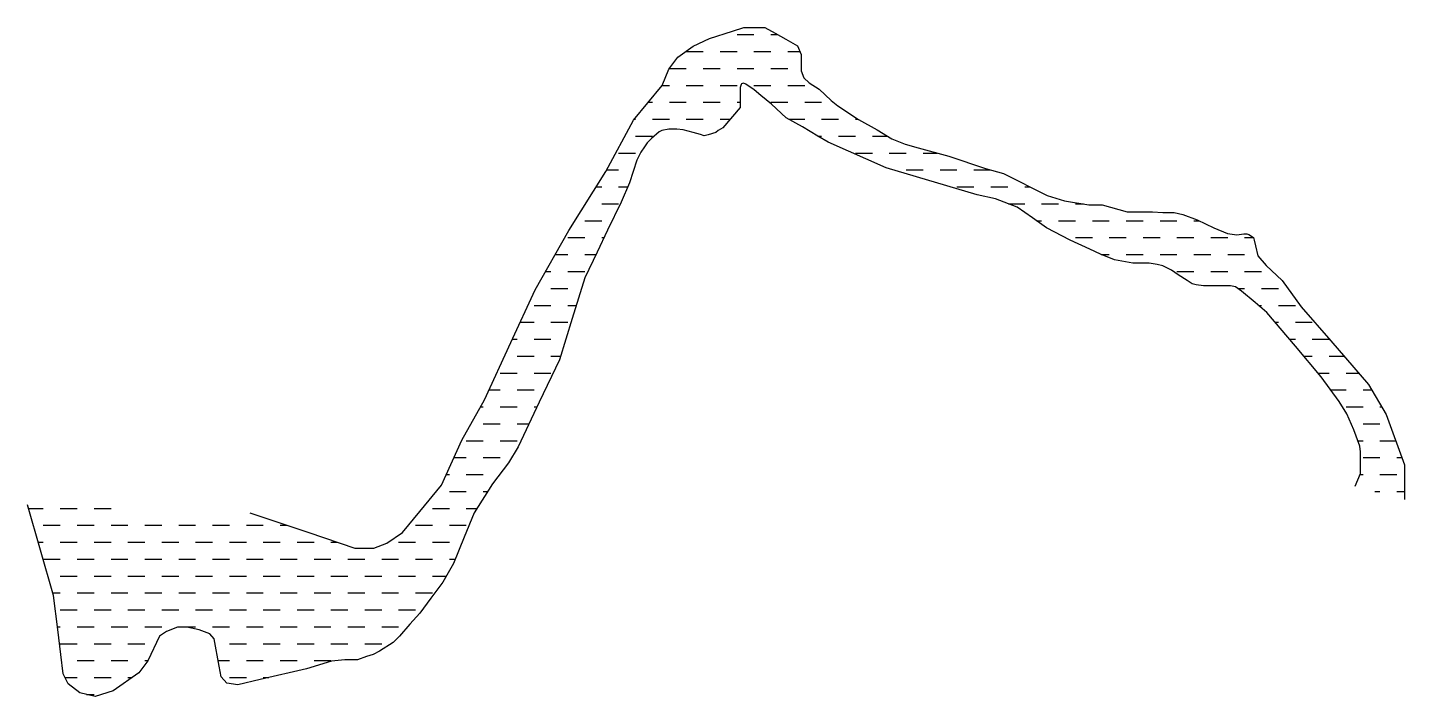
# Model space of a CAD drawing. Header units: metres. Extents: x 276570 to 297026, y 1993853 to 2062444.
# Drawn here: x 279068 to 280360, y 2047048 to 2047675 of the extents above; entities that cross this region are included whole.
import ezdxf

# ---------------------------------------------------------------- set-up
doc = ezdxf.new("R2010")
doc.units = ezdxf.units.M
doc.header["$MEASUREMENT"] = 0
doc.layers.add('CREEK', color=132, linetype='Continuous')

msp = doc.modelspace()

# ---------------------------------------------------------------- hatches: boundary and pattern name
at = {"layer": 'CREEK'}
h = msp.add_hatch(dxfattribs=at)
h.set_pattern_fill('DASH', color=256, scale=5)
h.set_pattern_definition([(0, (0, 0), (15.875, 15.875), [15.875, -15.875])])
h.paths.add_polyline_path([(279457.2, 2047154.9), (279467.5, 2047172.4), (279477.5, 2047197.2), (279486.7, 2047220), (279503.8, 2047247.1), (279519.1, 2047267), (279527.9, 2047281.9), (279547.8, 2047323.7), (279566.8, 2047363.6), (279578.8, 2047402.3), (279584.6, 2047421.3), (279590.6, 2047440.6), (279602.1, 2047464.4), (279612, 2047485.1), (279624.7, 2047511.6), (279632.6, 2047529.6), (279639.3, 2047551), (279643, 2047558.3), (279646.5, 2047563.3), (279649.1, 2047567), (279653.1, 2047571.3), (279660.3, 2047577.3), (279662.8, 2047578.7), (279669.4, 2047580), (279677, 2047580), (279683, 2047579.3), (279692.2, 2047576.7), (279699.2, 2047574.8), (279702.6, 2047573.8), (279706.3, 2047574.5), (279713.6, 2047576.7), (279715.7, 2047578.6), (279720.2, 2047581.3), (279736.3, 2047600.2), (279736.3, 2047614.4), (279736.3, 2047619.1), (279737.4, 2047622), (279737.6, 2047622.5), (279739.3, 2047623.1), (279741.7, 2047622.1), (279749.5, 2047616.9), (279755.7, 2047611.6), (279765.8, 2047603.5), (279779.4, 2047590.7), (279794.9, 2047582), (279809.2, 2047573.3), (279818.9, 2047567.9), (279873.3, 2047543.6), (279958.6, 2047518.4), (279976, 2047514.6), (279996.3, 2047506.7), (280010.6, 2047496.7), (280023.9, 2047487.4), (280045.8, 2047475.9), (280064.5, 2047467.2), (280074.5, 2047462.5), (280087.5, 2047457.4), (280104.8, 2047454.1), (280120.1, 2047454.1), (280127.6, 2047453.1), (280132.8, 2047451.8), (280140.9, 2047447.5), (280147.4, 2047443.3), (280155.7, 2047437.8), (280160.4, 2047434.7), (280164.3, 2047433.8), (280171.2, 2047433), (280183.2, 2047433), (280191.1, 2047433), (280196.3, 2047433), (280201.2, 2047431.9), (280206.8, 2047428), (280219.4, 2047417.3), (280230.5, 2047407.9), (280257.3, 2047376.2), (280281.5, 2047347.7), (280298.4, 2047324.3), (280305.6, 2047312.9), (280312.1, 2047297.8), (280317.7, 2047282.4), (280318.4, 2047277.2), (280318.4, 2047256.8), (280313.3, 2047245.1), (280359.6, 2047232.4), (280359.6, 2047264.9), (280342.5, 2047312.3), (280325.8, 2047340.3), (280290.4, 2047381.3), (280262.7, 2047413.1), (280244.8, 2047437.8), (280229.7, 2047451.9), (280222.1, 2047461.1), (280219.9, 2047470.6), (280218.7, 2047475.7), (280218.1, 2047478.3), (280213.6, 2047481.1), (280211.6, 2047481.7), (280209, 2047481.7), (280202.4, 2047480.7), (280193.6, 2047481.9), (280180.6, 2047487.5), (280165.1, 2047494.9), (280151.6, 2047499.9), (280143.6, 2047501.6), (280132.9, 2047501.6), (280123.1, 2047502.5), (280099.4, 2047502.5), (280075.9, 2047509.1), (280063.6, 2047509.1), (280040.5, 2047512.7), (280024.4, 2047517.7), (279983.5, 2047538.5), (279966.4, 2047542.9), (279932, 2047554.5), (279903.2, 2047562.4), (279891.2, 2047565.9), (279878.5, 2047571), (279864.9, 2047579.4), (279847.2, 2047589.1), (279828, 2047601.9), (279821.6, 2047606.9), (279810.3, 2047617.4), (279801.2, 2047623.4), (279796, 2047628), (279793.5, 2047634.6), (279793.5, 2047649.9), (279790, 2047658.2), (279779.1, 2047664.3), (279769.2, 2047669.9), (279759.4, 2047675.3), (279748.6, 2047675.3), (279739.8, 2047675.3), (279729.1, 2047671.9), (279707.5, 2047665.1), (279692.1, 2047657.8), (279677.8, 2047647.4), (279669.3, 2047636.4), (279663.2, 2047620.8), (279636.4, 2047588.4), (279610.2, 2047540.1), (279575.7, 2047484.8), (279543.9, 2047429.2), (279521.3, 2047379.9), (279496.5, 2047326.1), (279475.1, 2047288), (279456.2, 2047245.8), (279435.8, 2047221.3), (279419.4, 2047201.5), (279404.7, 2047191.4), (279392.6, 2047186.8), (279374.7, 2047186.8), (279331.5, 2047201.4), (279276.4, 2047219.9), (279067.7, 2047227.4), (279092.1, 2047142.2), (279096, 2047110.6), (279098.9, 2047087), (279101.1, 2047069), (279105.9, 2047059.5), (279116.8, 2047051), (279131, 2047047.6), (279148.1, 2047052.8), (279172.1, 2047069.7), (279180.7, 2047081.2), (279191.6, 2047104.2), (279198.1, 2047108.6), (279208.3, 2047112.5), (279217.3, 2047112.5), (279228.8, 2047110.1), (279238.7, 2047106.3), (279242.7, 2047101.7), (279247.6, 2047075.9), (279249.4, 2047066), (279254.7, 2047060.2), (279265, 2047058.5), (279286.1, 2047063.5), (279329.3, 2047073.6), (279353, 2047080.6), (279365.4, 2047082.1), (279377.2, 2047082.1), (279385.8, 2047085.1), (279392.1, 2047086.9), (279397.8, 2047090.1), (279410.6, 2047098.4), (279416.7, 2047104.1), (279426.5, 2047115.3), (279435.7, 2047125.8), (279446, 2047139.7)])

# ---------------------------------------------------------------- linework, layer by layer
at = {"layer": 'CREEK', "flags": 128}
for points in [[(279276.4, 2047219.9), (279331.5, 2047201.4), (279374.7, 2047186.8), (279392.6, 2047186.8), (279404.7, 2047191.4), (279419.4, 2047201.5), (279435.8, 2047221.3), (279456.2, 2047245.8), (279475.1, 2047288), (279496.5, 2047326.1), (279521.3, 2047379.9), (279543.9, 2047429.2), (279575.7, 2047484.8), (279610.2, 2047540.1), (279636.4, 2047588.4), (279663.2, 2047620.8), (279669.3, 2047636.4), (279677.8, 2047647.4), (279692.1, 2047657.8), (279707.5, 2047665.1), (279729.1, 2047671.9), (279739.8, 2047675.3), (279748.6, 2047675.3), (279759.4, 2047675.3), (279769.2, 2047669.9), (279779.1, 2047664.3), (279790, 2047658.2), (279793.5, 2047649.9), (279793.5, 2047634.6), (279796, 2047628), (279801.2, 2047623.4), (279810.3, 2047617.4), (279821.6, 2047606.9), (279828, 2047601.9), (279847.2, 2047589.1), (279864.9, 2047579.4), (279878.5, 2047571), (279891.2, 2047565.9), (279903.2, 2047562.4), (279932, 2047554.5), (279966.4, 2047542.9), (279983.5, 2047538.5), (280024.4, 2047517.7), (280040.5, 2047512.7), (280063.6, 2047509.1), (280075.9, 2047509.1), (280099.4, 2047502.5), (280123.1, 2047502.5), (280132.9, 2047501.6), (280143.6, 2047501.6), (280151.6, 2047499.9), (280165.1, 2047494.9), (280180.6, 2047487.5), (280193.6, 2047481.9), (280202.4, 2047480.7), (280209, 2047481.7), (280211.6, 2047481.7), (280213.6, 2047481.1), (280218.1, 2047478.3), (280218.7, 2047475.7), (280219.9, 2047470.6), (280222.1, 2047461.1), (280229.7, 2047451.9), (280244.8, 2047437.8), (280262.7, 2047413.1), (280290.4, 2047381.3), (280325.8, 2047340.3), (280342.5, 2047312.3), (280359.6, 2047264.9), (280359.6, 2047232.4)], [(280313.3, 2047245.1), (280318.4, 2047256.8), (280318.4, 2047277.2), (280317.7, 2047282.4), (280312.1, 2047297.8), (280305.6, 2047312.9), (280298.4, 2047324.3), (280281.5, 2047347.7), (280257.3, 2047376.2), (280230.5, 2047407.9), (280219.4, 2047417.3), (280206.8, 2047428), (280201.2, 2047431.9), (280196.3, 2047433), (280191.1, 2047433), (280183.2, 2047433), (280171.2, 2047433), (280164.3, 2047433.8), (280160.4, 2047434.7), (280155.7, 2047437.8), (280147.4, 2047443.3), (280140.9, 2047447.5), (280132.8, 2047451.8), (280127.6, 2047453.1), (280120.1, 2047454.1), (280104.8, 2047454.1), (280087.5, 2047457.4), (280074.5, 2047462.5), (280064.5, 2047467.2), (280045.8, 2047475.9), (280023.9, 2047487.4), (280010.6, 2047496.7), (279996.3, 2047506.7), (279976, 2047514.6), (279958.6, 2047518.4), (279873.3, 2047543.6), (279818.9, 2047567.9), (279809.2, 2047573.3), (279794.9, 2047582), (279779.4, 2047590.7), (279765.8, 2047603.5), (279755.7, 2047611.6), (279749.5, 2047616.9), (279741.7, 2047622.1), (279739.3, 2047623.1), (279737.6, 2047622.5), (279737.4, 2047622), (279736.3, 2047619.1), (279736.3, 2047614.4), (279736.3, 2047600.2), (279720.2, 2047581.3), (279715.7, 2047578.6), (279713.6, 2047576.7), (279706.3, 2047574.5), (279702.6, 2047573.8), (279699.2, 2047574.8), (279692.2, 2047576.7), (279683, 2047579.3), (279677, 2047580), (279669.4, 2047580), (279662.8, 2047578.7), (279660.3, 2047577.3), (279653.1, 2047571.3), (279649.1, 2047567), (279646.5, 2047563.3), (279643, 2047558.3), (279639.3, 2047551), (279632.6, 2047529.6), (279624.7, 2047511.6), (279612, 2047485.1), (279602.1, 2047464.4), (279590.6, 2047440.6), (279584.6, 2047421.3), (279578.8, 2047402.3), (279566.8, 2047363.6), (279547.8, 2047323.7), (279527.9, 2047281.9), (279519.1, 2047267), (279503.8, 2047247.1), (279486.7, 2047220), (279477.5, 2047197.2), (279467.5, 2047172.4), (279457.2, 2047154.9), (279446, 2047139.7), (279435.7, 2047125.8), (279426.5, 2047115.3), (279416.7, 2047104.1), (279410.6, 2047098.4), (279397.8, 2047090.1), (279392.1, 2047086.9), (279385.8, 2047085.1), (279377.2, 2047082.1), (279365.4, 2047082.1), (279353, 2047080.6), (279329.3, 2047073.6), (279286.1, 2047063.5), (279265, 2047058.5), (279254.7, 2047060.2), (279249.4, 2047066), (279247.6, 2047075.9), (279242.7, 2047101.7), (279238.7, 2047106.3), (279228.8, 2047110.1), (279217.3, 2047112.5), (279208.3, 2047112.5), (279198.1, 2047108.6), (279191.6, 2047104.2), (279180.7, 2047081.2), (279172.1, 2047069.7), (279148.1, 2047052.8), (279131, 2047047.6), (279116.8, 2047051), (279105.9, 2047059.5), (279101.1, 2047069), (279098.9, 2047087), (279096, 2047110.6), (279092.1, 2047142.2), (279067.7, 2047227.4)]]:
    msp.add_lwpolyline(points, dxfattribs=at)

doc.saveas('drawing.dxf')
